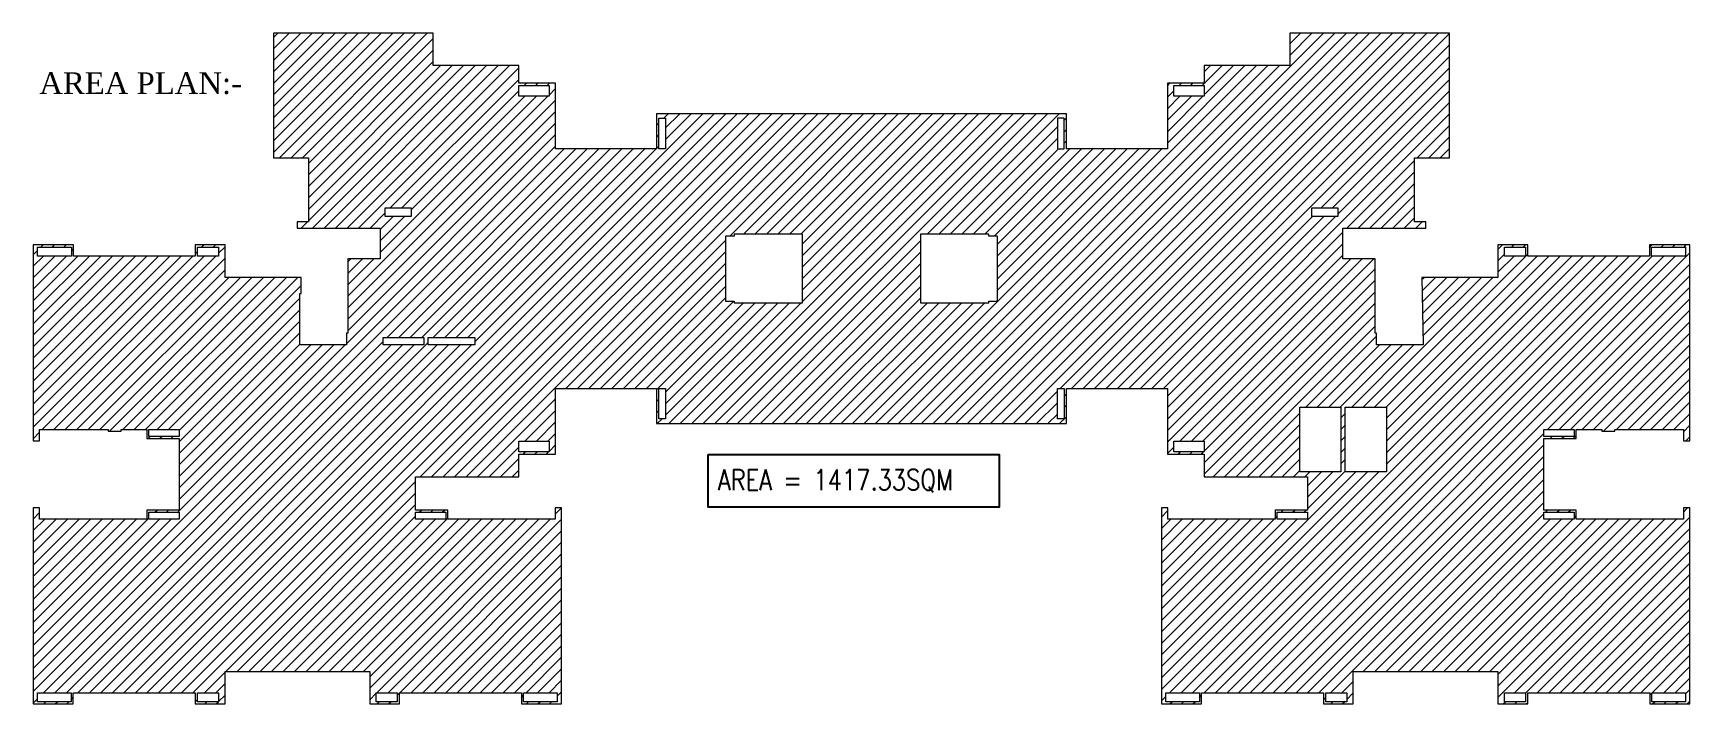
# Model space of a CAD drawing. Header units: millimetres. Extents: x 1277257 to 1543892, y 206696 to 309376.
# Drawn here: x 1365641 to 1442101, y 278426 to 309376 of the extents above; entities that cross this region are included whole.
import ezdxf

# ---------------------------------------------------------------- set-up
doc = ezdxf.new("R2010")
doc.units = ezdxf.units.MM
doc.header["$LTSCALE"] = 500
doc.header["$MEASUREMENT"] = 0
doc.layers.add('A-TEXT-OTHR-100', color=4, linetype='Continuous')
doc.layers.add('ARROW', color=1, linetype='Continuous')
doc.layers.add('DIM-150', color=8, linetype='Continuous', lineweight=20)
doc.layers.add('HATCH', color=1, linetype='Continuous', lineweight=5)
doc.styles.add('ROMANS-TITLE', font='ROMANS.shx', dxfattribs={"width": 0.8})
doc.styles.add('TIMESNEWROMAN', font='times.ttf', dxfattribs={"height": 300})

msp = doc.modelspace()

# ---------------------------------------------------------------- texts
at = {"layer": 'A-TEXT-OTHR-100', "color": 4, "style": 'ROMANS-TITLE', "width": 0.8}
msp.add_text('AREA = 1417.33SQM', height=960, dxfattribs=at).set_placement((1397240.2, 288280.4, -20921529.7))
at = {"layer": 'ARROW', "color": 7, "ltscale": 6500, "insert": (1365924.9, 307570, 468.1), "char_height": 1000, "width": 29104.625, "attachment_point": 1, "style": 'TIMESNEWROMAN'}
msp.add_mtext('AREA PLAN:-', dxfattribs=at)

# ---------------------------------------------------------------- hatches: boundary and pattern name
at = {"layer": 'HATCH', "linetype": 'ByBlock'}
h = msp.add_hatch(dxfattribs=at)
h.set_pattern_fill('ANSI31', color=8, scale=3000)
h.paths.add_polyline_path([(1383285.7, 288901.2), (1388055.6, 288901.2), (1388055.6, 289951.4), (1389750.6, 289951.4), (1389750.6, 292976.4), (1394415.6, 292976.4), (1394415.6, 291356.4), (1413325.6, 291356.4), (1413325.6, 292976.4), (1417990.6, 292976.4), (1417990.6, 289951.4), (1419685.6, 289951.4), (1419685.6, 288901.2), (1424455.5, 288901.2), (1424455.5, 287366.4), (1422955.6, 287366.4), (1422955.6, 286951.4), (1418010.6, 286951.4), (1418010.6, 287466.4), (1417710.6, 287466.4), (1417710.6, 278426.4), (1419565.6, 278426.4), (1419565.6, 278941.4), (1425195.6, 278941.4), (1425195.6, 278426.4), (1426565.6, 278426.4), (1426565.6, 279926.4), (1433245.6, 279926.4), (1433245.6, 278426.4), (1434615.6, 278426.4), (1434615.6, 278941.4), (1440245.6, 278941.4), (1440245.6, 278426.4), (1442100.6, 278426.4), (1442100.6, 287466.4), (1441800.6, 287466.4), (1441800.6, 286951.4), (1436855.6, 286951.4), (1436855.6, 287366.4), (1435355.7, 287366.4), (1435355.7, 290666.6), (1436855.6, 290666.6), (1436855.6, 291081.6), (1438035.6, 291081.6), (1438035.6, 291011.6), (1438635.6, 291011.6), (1438635.6, 291081.6), (1441800.6, 291081.6), (1441800.6, 290566.6), (1442100.6, 290566.6), (1442100.6, 299606.6), (1440230.6, 299606.6), (1440230.6, 299091.6), (1434615.6, 299091.6), (1434615.6, 299606.6), (1433245.6, 299606.6), (1433245.6, 298106.6), (1429730.6, 298106.6), (1429785.6, 294986.4), (1427645.6, 294986.4), (1427645.6, 295536.4), (1427575.6, 295536.4), (1427575.6, 298966.3), (1426080.6, 298966.3), (1426080.6, 300376.3), (1429910.6, 300376.3), (1429910.6, 300676.3), (1429395.6, 300676.3), (1429395.6, 303626.3), (1431010.6, 303626.3), (1431010.6, 309376.3), (1423635.6, 309376.3), (1423635.6, 307876.3), (1419685.6, 307876.3), (1419685.6, 307061.4), (1417990.6, 307061.4), (1417990.6, 304036.4), (1413325.6, 304036.4), (1413325.6, 305656.4), (1394415.6, 305656.4), (1394415.6, 304036.4), (1389750.6, 304036.4), (1389750.6, 307061.4), (1388055.6, 307061.4), (1388055.6, 307876.3), (1384105.6, 307876.3), (1384105.6, 309376.3), (1376730.6, 309376.3), (1376730.6, 303626.3), (1378345.6, 303626.3), (1378345.6, 300676.3), (1377830.6, 300676.3), (1377830.6, 300376.3), (1381660.6, 300376.3), (1381660.6, 298966.3), (1380165.6, 298966.3), (1380165.6, 295536.4), (1380095.6, 295536.4), (1380095.6, 294986.4), (1377955.6, 294986.4), (1377955.6, 297356.6), (1378010.6, 297356.6), (1378010.6, 298106.6), (1374495.6, 298106.6), (1374495.6, 299606.6), (1373125.6, 299606.6), (1373125.6, 299091.6), (1367510.6, 299091.6), (1367510.6, 299606.6), (1365640.6, 299606.6), (1365640.6, 290566.6), (1365940.6, 290566.6), (1365940.6, 291081.6), (1369105.6, 291081.6), (1369105.6, 291011.6), (1369705.6, 291011.6), (1369708.1, 291081.6), (1370885.6, 291081.6), (1370885.6, 290666.6), (1372385.6, 290666.6), (1372385.6, 287366.4), (1370885.6, 287366.4), (1370885.6, 286951.4), (1365940.6, 286951.4), (1365940.6, 287466.4), (1365640.6, 287466.4), (1365640.6, 278426.4), (1367495.6, 278426.4), (1367495.6, 278941.4), (1373125.6, 278941.4), (1373125.6, 278426.4), (1374495.6, 278426.4), (1374495.6, 279926.4), (1381175.6, 279926.4), (1381175.6, 278426.4), (1382545.6, 278426.4), (1382545.6, 278941.4), (1388175.6, 278941.4), (1388175.6, 278426.4), (1390030.6, 278426.4), (1390030.6, 287466.4), (1389730.6, 287466.4), (1389730.6, 286951.4), (1384785.6, 286951.4), (1384785.6, 287366.4), (1383285.7, 287366.4)])
h.paths.add_polyline_path([(1383285.7, 287266.4), (1384685.6, 287266.4), (1384685.6, 286951.4), (1383285.7, 286951.4)], flags=16)
h.paths.add_polyline_path([(1381795.6, 294986.4), (1381795.6, 295336.4), (1383675.6, 295336.4), (1383675.6, 294986.4)], flags=16)
h.paths.add_polyline_path([(1372385.6, 287266.4), (1372385.6, 286951.4), (1370985.6, 286951.4), (1370985.6, 287266.4)], flags=16)
h.paths.add_polyline_path([(1383875.6, 294986.4), (1383875.6, 295336.4), (1386025.6, 295336.4), (1386025.6, 294986.4)], flags=16)
h.paths.add_polyline_path([(1372385.6, 290766.6), (1370985.6, 290766.6), (1370985.6, 291081.6), (1372385.6, 291081.6)], flags=16)
h.paths.add_polyline_path([(1388055.6, 290051.4), (1388055.6, 290551.4), (1389450.6, 290551.4), (1389450.6, 290051.4)], flags=16)
h.paths.add_polyline_path([(1381475.6, 278941.4), (1382445.6, 278941.4), (1382445.6, 278526.4), (1381475.6, 278526.4)], flags=16)
h.paths.add_polyline_path([(1374195.6, 278941.4), (1374195.6, 278526.4), (1373225.6, 278526.4), (1373225.6, 278941.4)], flags=16)
h.paths.add_polyline_path([(1374195.6, 299091.6), (1373225.6, 299091.6), (1373225.6, 299506.6), (1374195.6, 299506.6)], flags=17)
h.paths.add_polyline_path([(1388275.6, 278941.4), (1389830.6, 278941.4), (1389830.6, 278526.4), (1388275.6, 278526.4)], flags=16)
h.paths.add_polyline_path([(1381890.6, 300911.3), (1381890.6, 301311.3), (1383090.6, 301311.3), (1383090.6, 300911.3)], flags=16)
h.paths.add_polyline_path([(1394515.6, 291586.4), (1394515.6, 292976.4), (1394830.6, 292976.4), (1394830.6, 291586.4)], flags=16)
h.paths.add_polyline_path([(1367395.6, 278941.4), (1367395.6, 278526.4), (1365840.6, 278526.4), (1365840.6, 278941.4)], flags=16)
h.paths.add_polyline_path([(1367410.6, 299091.6), (1365840.6, 299091.6), (1365840.6, 299506.6), (1367410.6, 299506.6)], flags=17)
h.paths.add_polyline_path([(1397595.6, 297006.4), (1397595.6, 300006.4), (1397995.6, 300006.4), (1397995.6, 300106.4), (1401145.6, 300106.4), (1401145.6, 296936.4), (1397995.6, 296936.4), (1397995.6, 297006.4)], flags=16)
h.paths.add_polyline_path([(1388055.6, 306461.4), (1388055.6, 306961.4), (1389450.6, 306961.4), (1389450.6, 306461.4)], flags=16)
h.paths.add_polyline_path([(1394515.6, 304036.4), (1394515.6, 305456.4), (1394830.6, 305456.4), (1394830.6, 304036.4)], flags=16)
h.paths.add_polyline_path([(1406595.6, 296936.4), (1406595.6, 300106.4), (1409745.6, 300106.4), (1409745.6, 300006.4), (1410145.6, 300006.4), (1410145.6, 297006.4), (1409745.6, 297006.4), (1409745.6, 296936.4)], flags=16)
h.paths.add_polyline_path([(1412910.6, 291586.4), (1412910.6, 292976.4), (1413225.6, 292976.4), (1413225.6, 291586.4)], flags=16)
h.paths.add_polyline_path([(1412910.6, 304036.4), (1412910.6, 305456.4), (1413225.6, 305456.4), (1413225.6, 304036.4)], flags=16)
h.paths.add_polyline_path([(1418290.6, 290051.4), (1418290.6, 290551.4), (1419685.6, 290551.4), (1419685.6, 290051.4)], flags=16)
h.paths.add_polyline_path([(1417910.6, 278941.4), (1419465.6, 278941.4), (1419465.6, 278526.4), (1417910.6, 278526.4)], flags=16)
h.paths.add_polyline_path([(1418290.6, 306461.4), (1418290.6, 306961.4), (1419685.6, 306961.4), (1419685.6, 306461.4)], flags=16)
h.paths.add_polyline_path([(1423055.6, 287266.4), (1424455.5, 287266.4), (1424455.5, 286951.4), (1423055.6, 286951.4)], flags=16)
h.paths.add_polyline_path([(1424095.6, 289131.2), (1424095.6, 292116.4), (1425998.1, 292116.4), (1425998.1, 289131.2)], flags=16)
h.paths.add_polyline_path([(1426198.1, 289131.2), (1426198.1, 292116.4), (1428100.6, 292116.4), (1428100.6, 289131.2)], flags=16)
h.paths.add_polyline_path([(1425295.6, 278941.4), (1426265.6, 278941.4), (1426265.6, 278526.4), (1425295.6, 278526.4)], flags=16)
h.paths.add_polyline_path([(1424650.6, 300911.3), (1424650.6, 301311.3), (1425850.6, 301311.3), (1425850.6, 300911.3)], flags=16)
h.paths.add_polyline_path([(1433545.6, 278941.4), (1434515.6, 278941.4), (1434515.6, 278526.4), (1433545.6, 278526.4)], flags=16)
h.paths.add_polyline_path([(1433545.6, 299091.6), (1433545.6, 299506.6), (1434515.6, 299506.6), (1434515.6, 299091.6)], flags=17)
h.paths.add_polyline_path([(1435355.7, 287266.4), (1436755.6, 287266.4), (1436755.6, 286951.4), (1435355.7, 286951.4)], flags=16)
h.paths.add_polyline_path([(1435355.7, 290766.6), (1435355.7, 291081.6), (1436755.6, 291081.6), (1436755.6, 290766.6)], flags=16)
h.paths.add_polyline_path([(1440345.6, 278941.4), (1441900.6, 278941.4), (1441900.6, 278526.4), (1440345.6, 278526.4)], flags=16)
h.paths.add_polyline_path([(1440330.6, 299091.6), (1440330.6, 299506.6), (1441900.6, 299506.6), (1441900.6, 299091.6)], flags=16)

# ---------------------------------------------------------------- linework, layer by layer
at = {"layer": 'A-TEXT-OTHR-100', "color": 3, "elevation": 14943949.8}
msp.add_lwpolyline([(1396790.7, 289931.9), (1410227.2, 289931.9), (1410227.2, 287502.3), (1396790.7, 287502.3)], close=True, dxfattribs=at)
at = {"layer": 'DIM-150', "color": 1, "linetype": 'ByBlock'}
for points in [[(1376730.6, 309376.3), (1376730.6, 303626.3), (1378345.6, 303626.3), (1378345.6, 300676.3), (1377830.6, 300676.3), (1377830.6, 300376.3), (1381660.6, 300376.3), (1381660.6, 298966.3), (1380165.6, 298966.3), (1380165.6, 295536.4), (1380095.6, 295536.4), (1380095.6, 294986.4), (1377955.6, 294986.4), (1377955.6, 297356.6), (1378010.6, 297356.6), (1378010.6, 298106.6), (1374495.6, 298106.6), (1374495.6, 299606.6), (1373125.6, 299606.6), (1373125.6, 299091.6), (1367510.6, 299091.6), (1367510.6, 299606.6), (1365640.6, 299606.6), (1365640.6, 290566.6), (1365940.6, 290566.6), (1365940.6, 291081.6), (1369105.6, 291081.6), (1369105.6, 291011.6), (1369705.6, 291011.6), (1369708.1, 291081.6), (1370885.6, 291081.6), (1370885.6, 290666.6), (1372385.6, 290666.6), (1372385.6, 287366.4), (1370885.6, 287366.4), (1370885.6, 286951.4), (1365940.6, 286951.4), (1365940.6, 287466.4), (1365640.6, 287466.4), (1365640.6, 278426.4), (1367495.6, 278426.4), (1367495.6, 278941.4), (1373125.6, 278941.4), (1373125.6, 278426.4), (1374495.6, 278426.4), (1374495.6, 279926.4), (1381175.6, 279926.4), (1381175.6, 278426.4), (1382545.6, 278426.4), (1382545.6, 278941.4), (1388175.6, 278941.4), (1388175.6, 278426.4), (1390030.6, 278426.4), (1390030.6, 287466.4), (1389730.6, 287466.4), (1389730.6, 286951.4), (1384785.6, 286951.4), (1384785.6, 287366.4), (1383285.7, 287366.4), (1383285.7, 288901.2), (1388055.6, 288901.2), (1388055.6, 289951.4), (1389750.6, 289951.4), (1389750.6, 292976.4), (1394415.6, 292976.4), (1394415.6, 291356.4), (1413325.6, 291356.4), (1413325.6, 292976.4), (1417990.6, 292976.4), (1417990.6, 289951.4), (1419685.6, 289951.4), (1419685.6, 288901.2), (1424455.5, 288901.2), (1424455.5, 287366.4), (1422955.6, 287366.4), (1422955.6, 286951.4), (1418010.6, 286951.4), (1418010.6, 287466.4), (1417710.6, 287466.4), (1417710.6, 278426.4), (1419565.6, 278426.4), (1419565.6, 278941.4), (1425195.6, 278941.4), (1425195.6, 278426.4), (1426565.6, 278426.4), (1426565.6, 279926.4), (1433245.6, 279926.4), (1433245.6, 278426.4), (1434615.6, 278426.4), (1434615.6, 278941.4), (1440245.6, 278941.4), (1440245.6, 278426.4), (1442100.6, 278426.4), (1442100.6, 287466.4), (1441800.6, 287466.4), (1441800.6, 286951.4), (1436855.6, 286951.4), (1436855.6, 287366.4), (1435355.7, 287366.4), (1435355.7, 290666.6), (1436855.6, 290666.6), (1436855.6, 291081.6), (1438035.6, 291081.6), (1438035.6, 291011.6), (1438635.6, 291011.6), (1438635.6, 291081.6), (1441800.6, 291081.6), (1441800.6, 290566.6), (1442100.6, 290566.6), (1442100.6, 299606.6), (1440230.6, 299606.6), (1440230.6, 299091.6), (1434615.6, 299091.6), (1434615.6, 299606.6), (1433245.6, 299606.6), (1433245.6, 298106.6), (1429730.6, 298106.6), (1429785.6, 294986.4), (1427645.6, 294986.4), (1427645.6, 295536.4), (1427575.6, 295536.4), (1427575.6, 298966.3), (1426080.6, 298966.3), (1426080.6, 300376.3), (1429910.6, 300376.3), (1429910.6, 300676.3), (1429395.6, 300676.3), (1429395.6, 303626.3), (1431010.6, 303626.3), (1431010.6, 309376.3), (1423635.6, 309376.3), (1423635.6, 307876.3), (1419685.6, 307876.3), (1419685.6, 307061.4), (1417990.6, 307061.4), (1417990.6, 304036.4), (1413325.6, 304036.4), (1413325.6, 305656.4), (1394415.6, 305656.4), (1394415.6, 304036.4), (1389750.6, 304036.4), (1389750.6, 307061.4), (1388055.6, 307061.4), (1388055.6, 307876.3), (1384105.6, 307876.3), (1384105.6, 309376.3), (1376730.6, 309376.3)], [(1397595.6, 300006.4), (1397595.6, 297006.4), (1397995.6, 297006.4), (1397995.6, 296936.4), (1401145.6, 296936.4), (1401145.6, 300106.4), (1397995.6, 300106.4), (1397995.6, 300006.4), (1397595.6, 300006.4)], [(1406595.6, 300106.4), (1406595.6, 296936.4), (1409745.6, 296936.4), (1409745.6, 297006.4), (1410145.6, 297006.4), (1410145.6, 300006.4), (1409745.6, 300006.4), (1409745.6, 300106.4), (1406595.6, 300106.4)]]:
    msp.add_lwpolyline(points, dxfattribs=at)
for points in [[(1388055.6, 306961.4), (1389450.6, 306961.4), (1389450.6, 306461.4), (1388055.6, 306461.4)], [(1418290.6, 306961.4), (1419685.6, 306961.4), (1419685.6, 306461.4), (1418290.6, 306461.4)], [(1394515.6, 305456.4), (1394830.6, 305456.4), (1394830.6, 304036.4), (1394515.6, 304036.4)], [(1413225.6, 305456.4), (1412910.6, 305456.4), (1412910.6, 304036.4), (1413225.6, 304036.4)], [(1381890.6, 301311.3), (1383090.6, 301311.3), (1383090.6, 300911.3), (1381890.6, 300911.3)], [(1424650.6, 301311.3), (1425850.6, 301311.3), (1425850.6, 300911.3), (1424650.6, 300911.3)], [(1365840.6, 299506.6), (1367410.6, 299506.6), (1367410.6, 299091.6), (1365840.6, 299091.6)], [(1373225.6, 299506.6), (1374195.6, 299506.6), (1374195.6, 299091.6), (1373225.6, 299091.6)], [(1433545.6, 299506.6), (1434515.6, 299506.6), (1434515.6, 299091.6), (1433545.6, 299091.6)], [(1440330.6, 299506.6), (1441900.6, 299506.6), (1441900.6, 299091.6), (1440330.6, 299091.6)], [(1381795.6, 295336.4), (1383675.6, 295336.4), (1383675.6, 294986.4), (1381795.6, 294986.4)], [(1383875.6, 295336.4), (1386025.6, 295336.4), (1386025.6, 294986.4), (1383875.6, 294986.4)], [(1394515.6, 292976.4), (1394830.6, 292976.4), (1394830.6, 291586.4), (1394515.6, 291586.4)], [(1412910.6, 292976.4), (1413225.6, 292976.4), (1413225.6, 291586.4), (1412910.6, 291586.4)], [(1424095.6, 292116.4), (1425998.1, 292116.4), (1425998.1, 289131.2), (1424095.6, 289131.2)], [(1426198.1, 292116.4), (1428100.6, 292116.4), (1428100.6, 289131.2), (1426198.1, 289131.2)], [(1370985.6, 291081.6), (1372385.6, 291081.6), (1372385.6, 290766.6), (1370985.6, 290766.6)], [(1388055.6, 290551.4), (1389450.6, 290551.4), (1389450.6, 290051.4), (1388055.6, 290051.4)], [(1418290.6, 290551.4), (1419685.6, 290551.4), (1419685.6, 290051.4), (1418290.6, 290051.4)], [(1435355.7, 291081.6), (1436755.6, 291081.6), (1436755.6, 290766.6), (1435355.7, 290766.6)], [(1370985.6, 287266.4), (1372385.6, 287266.4), (1372385.6, 286951.4), (1370985.6, 286951.4)], [(1383285.7, 287266.4), (1384685.6, 287266.4), (1384685.6, 286951.4), (1383285.7, 286951.4)], [(1423055.6, 287266.4), (1424455.5, 287266.4), (1424455.5, 286951.4), (1423055.6, 286951.4)], [(1435355.7, 287266.4), (1436755.6, 287266.4), (1436755.6, 286951.4), (1435355.7, 286951.4)], [(1365840.6, 278941.4), (1367395.6, 278941.4), (1367395.6, 278526.4), (1365840.6, 278526.4)], [(1373225.6, 278941.4), (1374195.6, 278941.4), (1374195.6, 278526.4), (1373225.6, 278526.4)], [(1381475.6, 278941.4), (1382445.6, 278941.4), (1382445.6, 278526.4), (1381475.6, 278526.4)], [(1388275.6, 278941.4), (1389830.6, 278941.4), (1389830.6, 278526.4), (1388275.6, 278526.4)], [(1417910.6, 278941.4), (1419465.6, 278941.4), (1419465.6, 278526.4), (1417910.6, 278526.4)], [(1425295.6, 278941.4), (1426265.6, 278941.4), (1426265.6, 278526.4), (1425295.6, 278526.4)], [(1433545.6, 278941.4), (1434515.6, 278941.4), (1434515.6, 278526.4), (1433545.6, 278526.4)], [(1440345.6, 278941.4), (1441900.6, 278941.4), (1441900.6, 278526.4), (1440345.6, 278526.4)]]:
    msp.add_lwpolyline(points, close=True, dxfattribs=at)

msp.set_redraw_order([(e.dxf.handle, doc.entitydb.next_handle()) for e in msp.query("TEXT MTEXT ATTDEF DIMENSION ARC_DIMENSION")])  # texts and dimensions are drawn at this point

doc.saveas('drawing.dxf')
